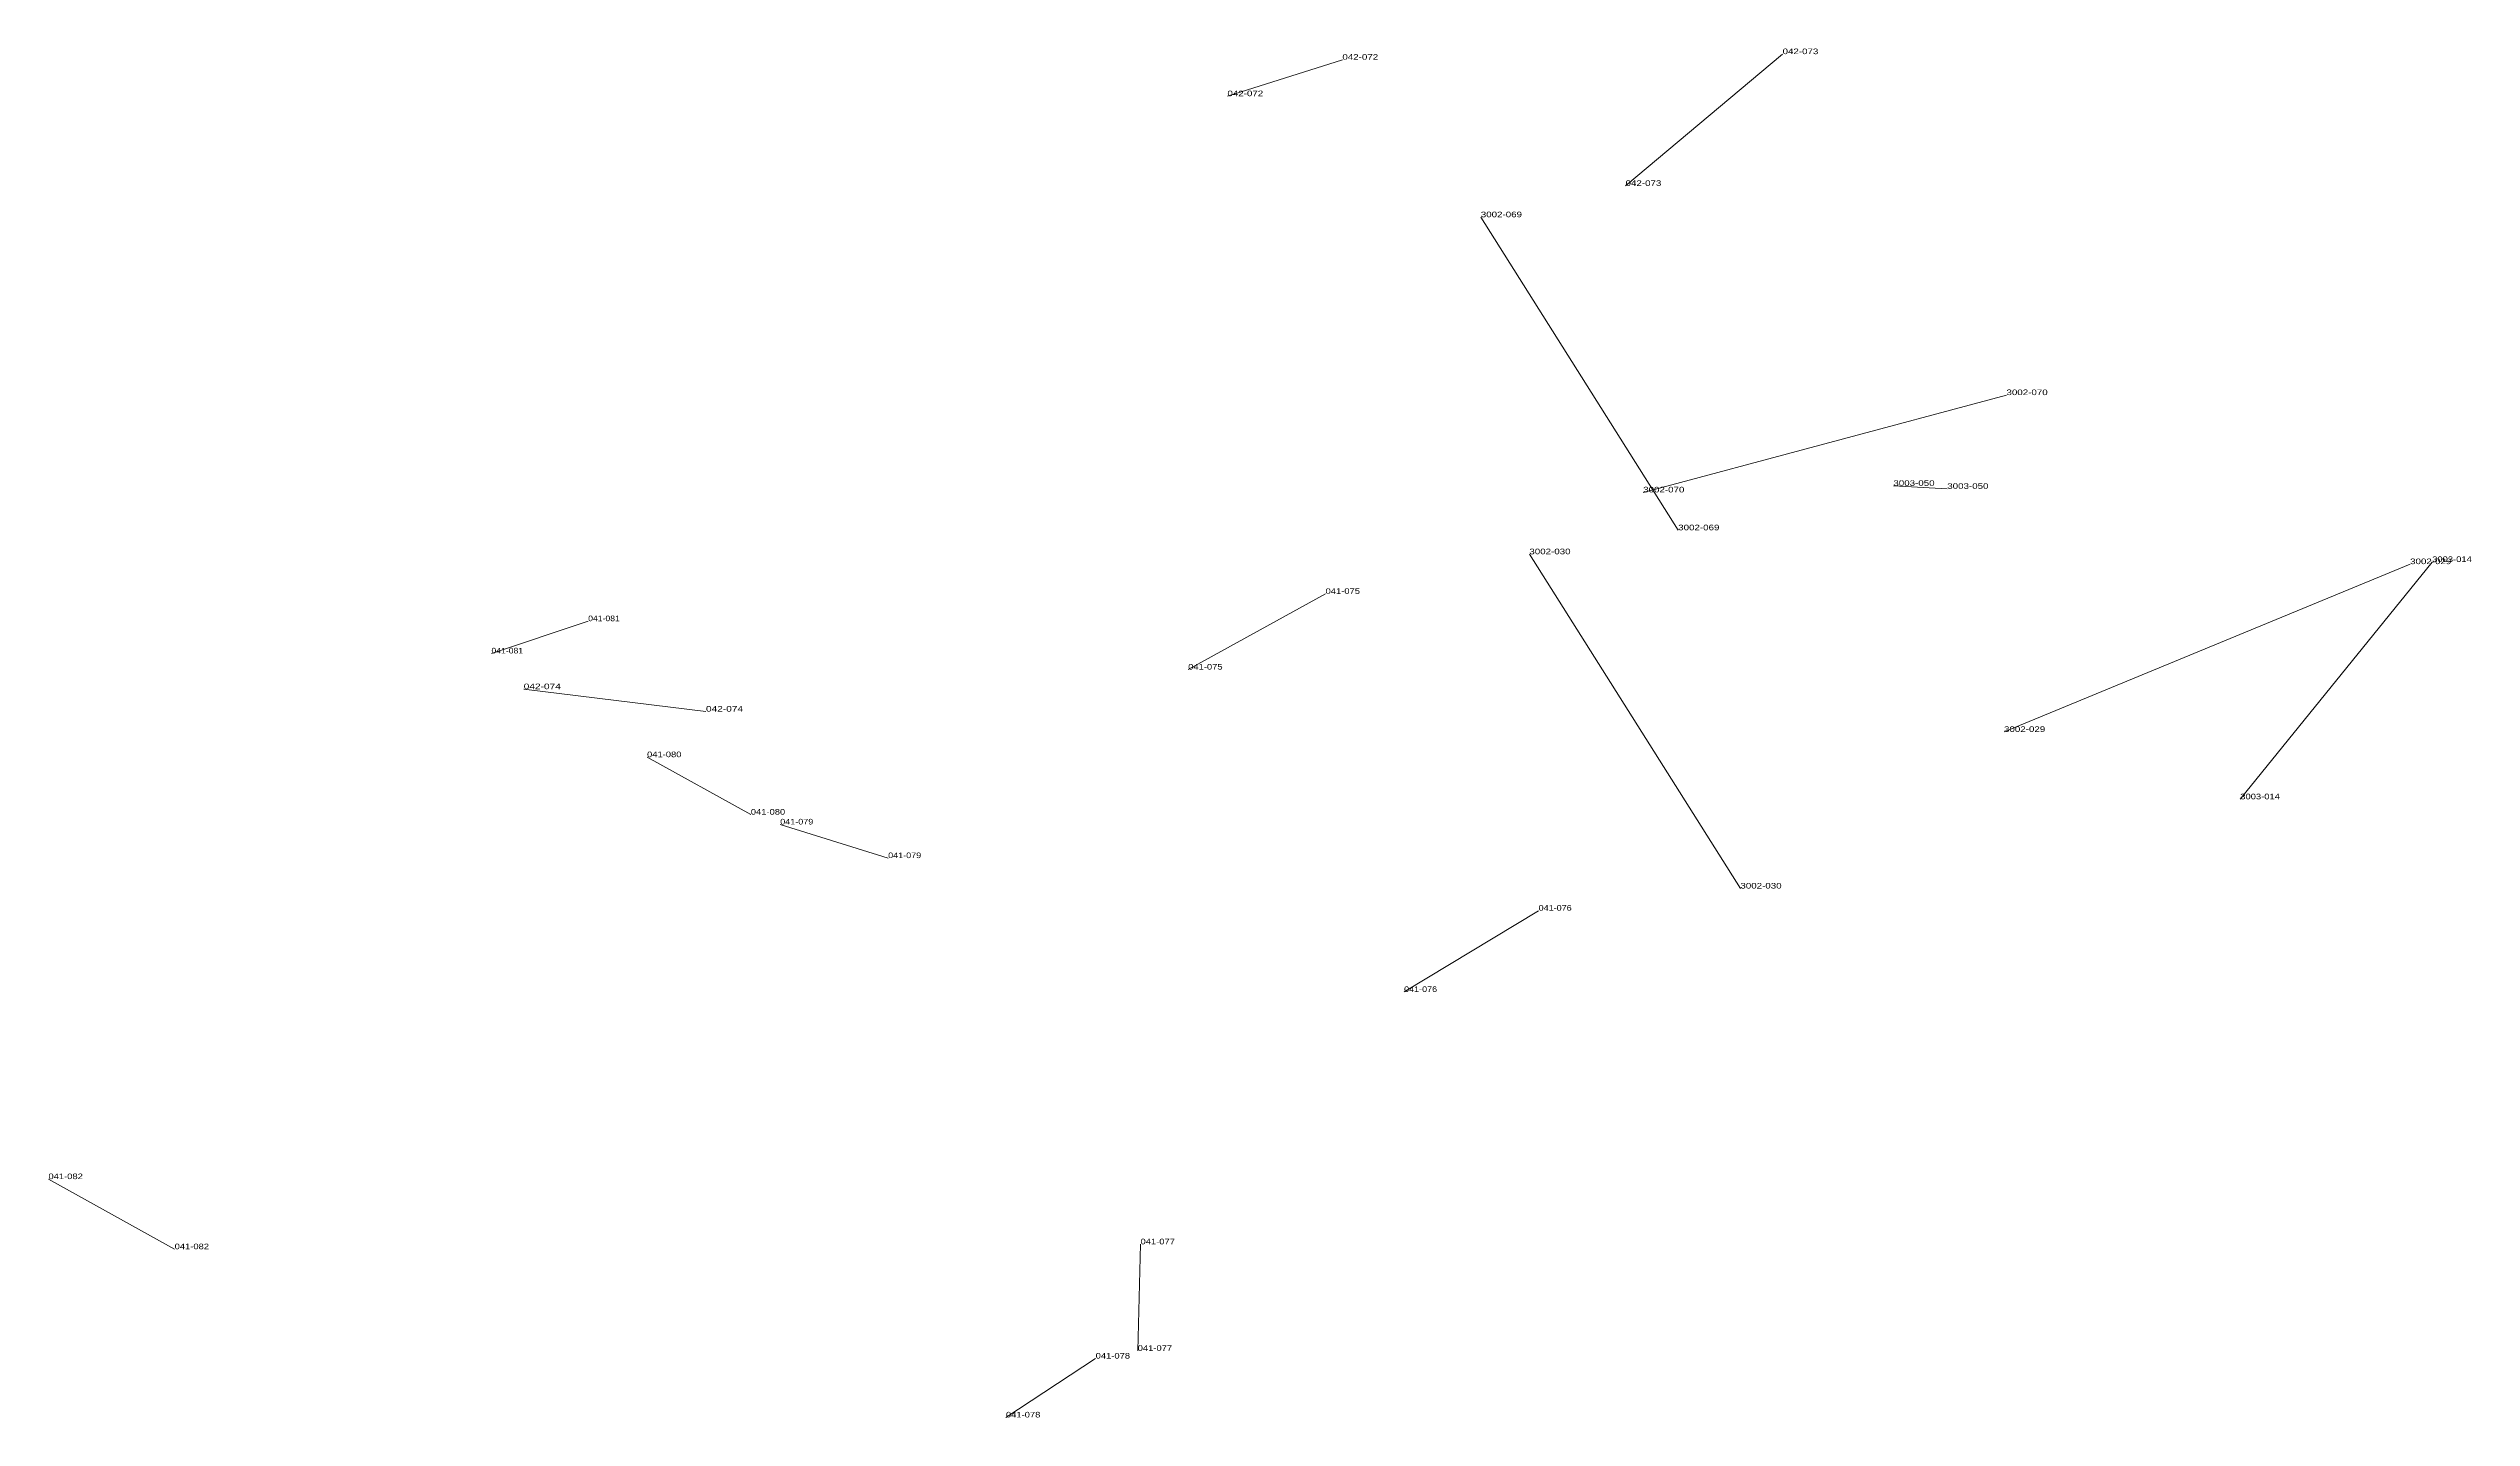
# Model space of a CAD drawing. Header units: metres. Extents: x 571156 to 607184, y 703608 to 727431.
# Drawn here: x 577702 to 578566, y 717106 to 717594 of the extents above; entities that cross this region are included whole.
import ezdxf

# ---------------------------------------------------------------- set-up
doc = ezdxf.new("R2010")
doc.units = ezdxf.units.M
doc.header["$LTSCALE"] = 0.8
doc.layers.add('60', color=7, linetype='Continuous', lineweight=13)
doc.layers.add('61', color=7, linetype='Continuous')

msp = doc.modelspace()

# ---------------------------------------------------------------- linework, layer by layer
at = {"layer": '60'}
for p, q in [((578122.24, 717577.01), (578163.24, 717590.01)), ((578122.24, 717577.01), (578163.24, 717590.01)), ((578264.24, 717545.01), (578320.24, 717592.01)), ((578264.24, 717545.01), (578320.24, 717592.01)), ((578212.61, 717533.84), (578283.02, 717422.19)), ((578400.1, 717470.4), (578270.52, 717435.69)), ((578378.98, 717436.97), (578359.76, 717438.03)), ((578305.2, 717294.41), (578229.93, 717413.64)), ((578544.06, 717410.11), (578399.23, 717350.26)), ((578551.94, 717410.87), (578483.49, 717326.24)), ((578157.24, 717399.51), (578108.24, 717372.51)), ((578157.24, 717399.51), (578108.24, 717372.51)), ((577859.74, 717378.26), (577894.24, 717389.76)), ((577859.74, 717378.26), (577894.24, 717389.76)), ((577871.24, 717365.51), (577936.24, 717357.51)), ((577871.24, 717365.51), (577936.24, 717357.51)), ((577952.24, 717320.76), (577915.24, 717341.26)), ((577952.24, 717320.76), (577915.24, 717341.26)), ((577962.74, 717317.26), (578001.24, 717305.26)), ((577962.74, 717317.26), (578001.24, 717305.26)), ((578233.24, 717286.51), (578185.24, 717257.51)), ((578233.24, 717286.51), (578185.24, 717257.51)), ((577701.74, 717190.76), (577746.74, 717165.76)), ((577701.74, 717190.76), (577746.74, 717165.76)), ((578090.24, 717129.51), (578091.24, 717167.51)), ((578090.24, 717129.51), (578091.24, 717167.51)), ((578075.24, 717126.76), (578043.24, 717105.76)), ((578075.24, 717126.76), (578043.24, 717105.76))]:
    msp.add_line(p, q, dxfattribs=at)

# ---------------------------------------------------------------- texts
for s, width, p in [('042-072', 1.3, (578163.24, 717590.01)), ('042-072', 1.3, (578163.24, 717590.01)), ('042-073', 1.3, (578320.24, 717592.01)), ('042-073', 1.3, (578320.24, 717592.01)), ('3002-070', 1.3, (578270.52, 717435.69)), ('3003-050', 1.3, (578359.76, 717438.03)), ('3002-069', 1.3, (578283.02, 717422.19)), ('3002-030', 1.3, (578229.93, 717413.64)), ('041-081', 1.15, (577894.24, 717389.76)), ('041-081', 1.15, (577894.24, 717389.76)), ('041-075', 1.25, (578108.24, 717372.51)), ('041-075', 1.25, (578108.24, 717372.51)), ('042-074', 1.35, (577936.24, 717357.51)), ('042-074', 1.35, (577936.24, 717357.51)), ('3002-029', 1.3, (578399.23, 717350.26)), ('041-080', 1.25, (577915.24, 717341.26)), ('041-080', 1.25, (577915.24, 717341.26)), ('3003-014', 1.25, (578483.49, 717326.24)), ('041-079', 1.2, (578001.24, 717305.26)), ('041-079', 1.2, (578001.24, 717305.26)), ('041-076', 1.2, (578185.24, 717257.51)), ('041-076', 1.2, (578185.24, 717257.51)), ('041-082', 1.25, (577746.74, 717165.76)), ('041-082', 1.25, (577746.74, 717165.76)), ('041-077', 1.25, (578091.24, 717167.51)), ('041-077', 1.25, (578091.24, 717167.51)), ('041-078', 1.25, (578043.24, 717105.76)), ('041-078', 1.25, (578043.24, 717105.76))]:
    msp.add_text(s, height=2, dxfattribs=dict(at, width=width)).set_placement(p)
at = {"layer": '61'}
for s, width, p in [('042-072', 1.3, (578122.24, 717577.01)), ('042-072', 1.3, (578122.24, 717577.01)), ('042-073', 1.3, (578264.24, 717545.01)), ('042-073', 1.3, (578264.24, 717545.01)), ('3002-069', 1.3, (578212.61, 717533.84)), ('3002-070', 1.3, (578400.1, 717470.4)), ('3003-050', 1.3, (578378.98, 717436.97)), ('3002-029', 1.3, (578544.06, 717410.11)), ('3003-014', 1.25, (578551.94, 717410.87)), ('041-075', 1.25, (578157.24, 717399.51)), ('041-075', 1.25, (578157.24, 717399.51)), ('041-081', 1.15, (577859.74, 717378.26)), ('041-081', 1.15, (577859.74, 717378.26)), ('042-074', 1.35, (577871.24, 717365.51)), ('042-074', 1.35, (577871.24, 717365.51)), ('041-080', 1.25, (577952.24, 717320.76)), ('041-080', 1.25, (577952.24, 717320.76)), ('041-079', 1.2, (577962.74, 717317.26)), ('041-079', 1.2, (577962.74, 717317.26)), ('3002-030', 1.3, (578305.2, 717294.41)), ('041-076', 1.2, (578233.24, 717286.51)), ('041-076', 1.2, (578233.24, 717286.51)), ('041-082', 1.25, (577701.74, 717190.76)), ('041-082', 1.25, (577701.74, 717190.76)), ('041-077', 1.25, (578090.24, 717129.51)), ('041-077', 1.25, (578090.24, 717129.51)), ('041-078', 1.25, (578075.24, 717126.76)), ('041-078', 1.25, (578075.24, 717126.76))]:
    msp.add_text(s, height=2, dxfattribs=dict(at, width=width)).set_placement(p)

doc.saveas('drawing.dxf')
